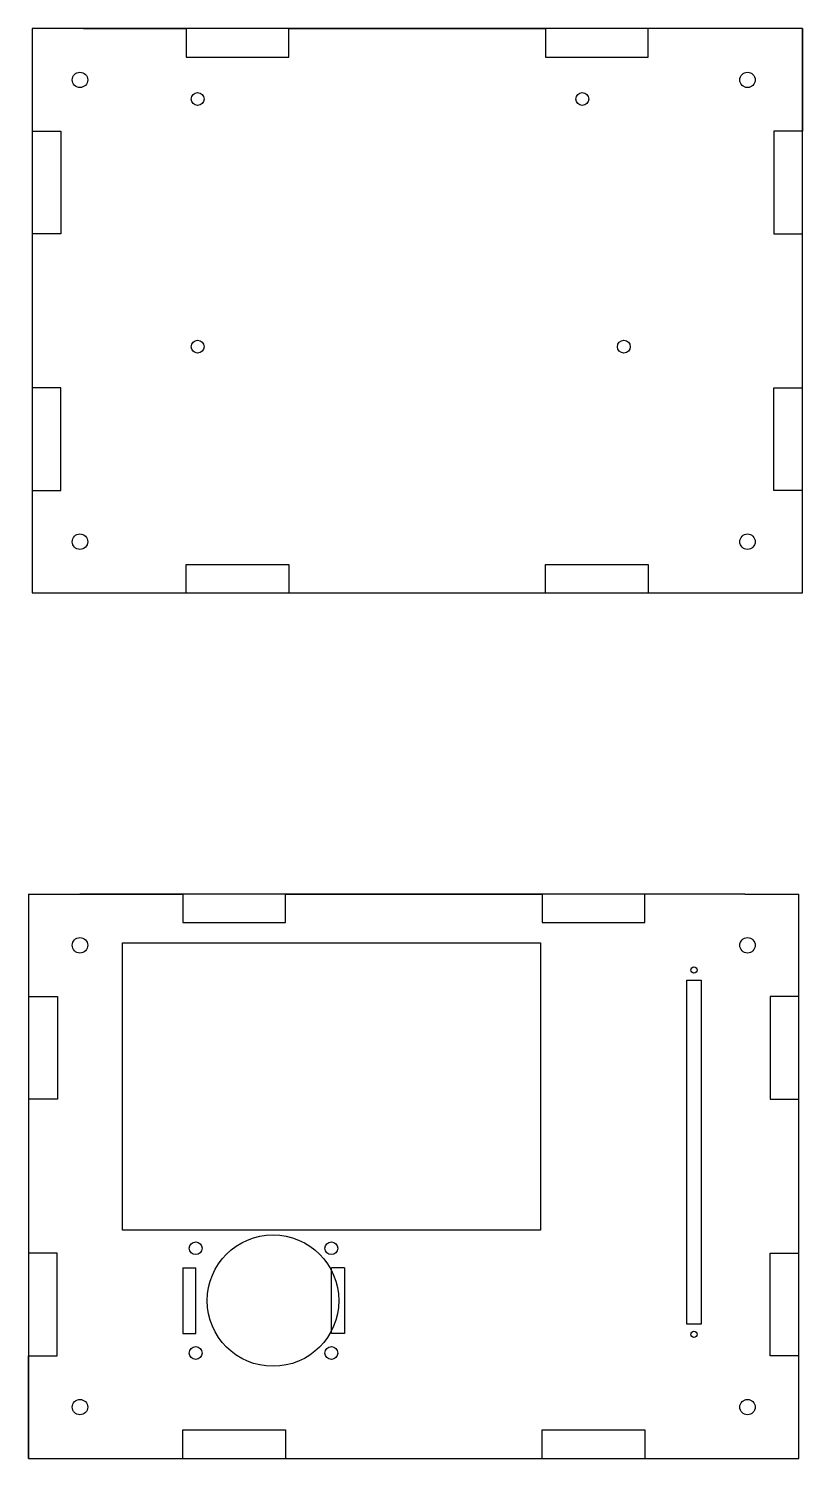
# Model space of a CAD drawing. Header units: millimetres. Extents: x -129 to 684, y -450 to 159.
# Drawn here: x 533.7 to 684.4, y -449.5 to -170.9 of the extents above; entities that cross this region are included whole.
import ezdxf

# ---------------------------------------------------------------- set-up
doc = ezdxf.new("R2010")
doc.units = ezdxf.units.MM
doc.header["$MEASUREMENT"] = 0

msp = doc.modelspace()

# ---------------------------------------------------------------- linework, layer by layer
for p, q in [((684.38901, -170.86002), (534.38901, -170.86002)), ((534.38901, -170.86002), (534.38901, -280.86002)), ((544.38901, -170.86002), (564.38901, -170.86002)), ((564.38901, -170.86002), (564.38901, -176.42002)), ((584.38901, -176.42002), (584.38901, -170.86002)), ((584.38901, -170.86002), (634.38901, -170.86002)), ((634.38901, -170.86002), (634.38901, -176.42002)), ((654.38901, -176.42002), (654.38901, -170.86002)), ((684.38901, -280.86002), (684.38901, -170.86002)), ((684.38901, -170.86002), (684.38901, -190.86002)), ((564.38901, -176.42002), (584.38901, -176.42002)), ((634.38901, -176.42002), (654.38901, -176.42002)), ((534.38901, -190.86002), (539.98901, -190.86002)), ((539.98901, -190.86002), (539.98901, -210.86002)), ((684.38901, -190.86002), (678.82901, -190.86002)), ((678.82901, -190.86002), (678.82901, -210.86002)), ((539.98901, -210.86002), (534.38901, -210.86002)), ((678.82901, -210.86002), (684.38901, -210.86002)), ((539.94901, -240.86002), (534.38901, -240.86002)), ((539.94901, -260.86002), (539.94901, -240.86002)), ((678.82901, -260.86002), (678.82901, -240.86002)), ((678.82901, -240.86002), (684.38901, -240.86002)), ((534.38901, -260.86002), (539.94901, -260.86002)), ((684.38901, -260.86002), (678.82901, -260.86002)), ((684.38901, -280.86002), (684.38901, -260.86002)), ((564.38901, -280.86002), (564.38901, -275.30002)), ((564.38901, -275.30002), (584.38901, -275.30002)), ((584.38901, -275.30002), (584.38901, -280.86002)), ((634.38901, -280.86002), (634.38901, -275.30002)), ((634.38901, -275.30002), (654.38901, -275.30002)), ((654.38901, -275.30002), (654.38901, -280.86002)), ((534.38901, -280.86002), (684.38901, -280.86002)), ((584.38901, -280.86002), (634.38901, -280.86002)), ((533.70567, -339.52838), (533.70567, -449.52838)), ((533.70567, -339.52838), (563.70567, -339.52838)), ((533.70567, -339.52838), (533.70567, -359.52838)), ((673.20567, -339.52838), (543.70567, -339.52838)), ((563.70567, -339.52838), (563.70567, -345.08838)), ((583.70567, -345.08838), (583.70567, -339.52838)), ((583.70567, -339.52838), (633.70567, -339.52838)), ((633.70567, -339.52838), (633.70567, -345.08838)), ((653.70567, -345.08838), (653.70567, -339.52838)), ((673.20567, -339.52838), (683.70567, -339.52838)), ((683.70567, -449.52838), (683.70567, -339.52838)), ((563.70567, -345.08838), (583.70567, -345.08838)), ((633.70567, -345.08838), (653.70567, -345.08838)), ((533.70567, -359.52838), (539.30567, -359.52838)), ((539.30567, -359.52838), (539.30567, -379.52838)), ((683.70567, -359.52838), (678.14567, -359.52838)), ((678.14567, -359.52838), (678.14567, -379.52838)), ((539.30567, -379.52838), (533.70567, -379.52838)), ((678.14567, -379.52838), (683.70567, -379.52838)), ((539.26567, -409.52838), (533.70567, -409.52838)), ((539.26567, -429.52838), (539.26567, -409.52838)), ((678.14567, -429.52838), (678.14567, -409.52838)), ((678.14567, -409.52838), (683.70567, -409.52838)), ((563.70567, -412.37838), (563.70567, -425.17838)), ((563.70567, -412.37838), (566.24567, -412.37838)), ((566.24567, -425.17838), (566.24567, -412.37838)), ((595.20567, -412.37838), (592.66567, -412.37838)), ((592.66567, -425.17838), (592.66567, -412.37838)), ((595.20567, -412.37838), (595.20567, -425.17838)), ((563.70567, -425.17838), (566.24567, -425.17838)), ((595.20567, -425.17838), (592.66567, -425.17838)), ((533.70567, -449.52838), (533.70567, -429.52838)), ((533.70567, -429.52838), (539.26567, -429.52838)), ((683.70567, -429.52838), (678.14567, -429.52838)), ((563.70567, -449.52838), (563.70567, -443.96838)), ((563.70567, -443.96838), (583.70567, -443.96838)), ((583.70567, -443.96838), (583.70567, -449.52838)), ((633.70567, -449.52838), (633.70567, -443.96838)), ((633.70567, -443.96838), (653.70567, -443.96838)), ((653.70567, -443.96838), (653.70567, -449.52838)), ((533.70567, -449.52838), (683.70567, -449.52838)), ((583.70567, -449.52838), (633.70567, -449.52838))]:
    msp.add_line(p, q)
for points in [[(552.01337, -349.06375), (633.39337, -349.06375), (633.39337, -405.04375), (552.01337, -405.04375)], [(661.87393, -356.33356), (664.67393, -356.33356), (664.67393, -423.33356), (661.87393, -423.33356)]]:
    msp.add_lwpolyline(points, close=True)
for centre, radius in [((543.70567, -180.86002), 1.5), ((673.70567, -180.86002), 1.5), ((566.62543, -184.594), 1.25), ((641.52543, -184.594), 1.25), ((566.62543, -232.854), 1.25), ((649.62543, -232.854), 1.25), ((543.70567, -270.86002), 1.5), ((673.70567, -270.86002), 1.5), ((543.70567, -349.52838), 1.5), ((673.70567, -349.52838), 1.5), ((663.27393, -354.33356), 0.6), ((581.30567, -418.77838), 12.8), ((566.24567, -408.56838), 1.25), ((592.66567, -408.56838), 1.25), ((663.27393, -425.33356), 0.6), ((566.24567, -428.98838), 1.25), ((592.66567, -428.98838), 1.25), ((543.70567, -439.52838), 1.5), ((673.70567, -439.52838), 1.5)]:
    msp.add_circle(centre, radius)

doc.saveas('drawing.dxf')
